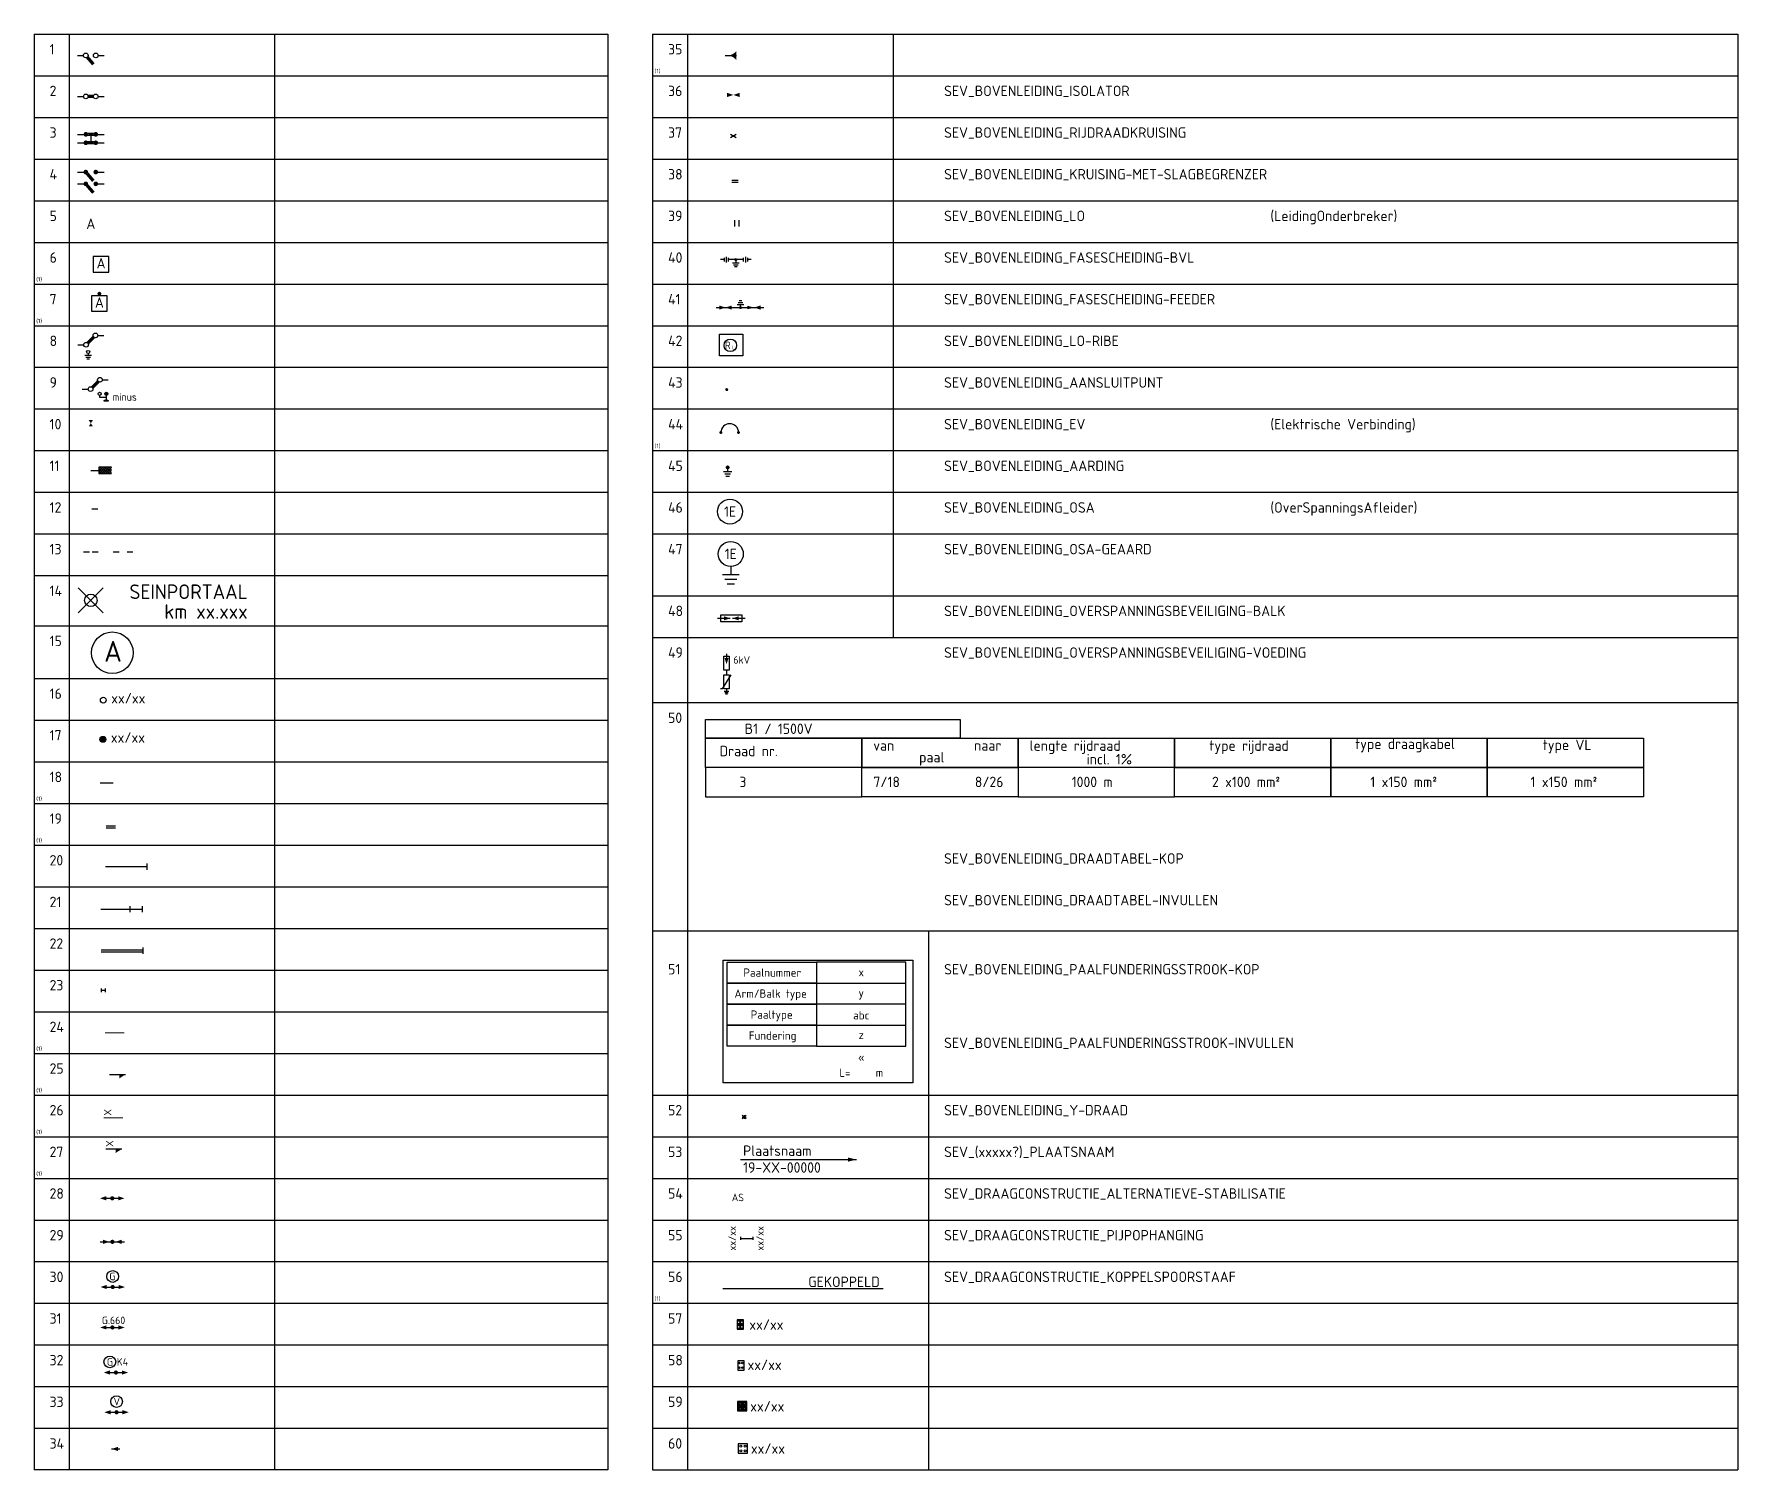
# Model space of a CAD drawing. Header units: metres. Extents: x 1649 to 3446, y 2001 to 3560.
# Drawn here: x 1648.7 to 2057.9, y 2001 to 2345.7 of the extents above; entities outside this region: 1.
import ezdxf
from ezdxf.enums import TextEntityAlignment as Align

# ---------------------------------------------------------------- set-up
doc = ezdxf.new("R2010")
doc.units = ezdxf.units.M
doc.header["$PDMODE"] = 35
doc.header["$PDSIZE"] = 3
doc.styles.add('NLCS-ISO', font='NLCS-ISO.ttf')

msp = doc.modelspace()

# ---------------------------------------------------------------- texts
at = {"attachment_point": 1, "style": 'NLCS-ISO'}
for s, width, heights, insert, char_height in [('SEV_BOVENLEIDING_PAALFUNDERINGSSTROOK-NAAM', 94.4718, [0], (3367.44, 3559.71), 2.5), ('1', 4.1982, [0], (1652.45, 2343.3), 2.5), ('35', 4.1982, [0], (1800.97, 2343.3), 2.5), ('(1)', 7.9205, [0], (1797.76, 2337.34), 1), ('2', 4.1982, [0], (1652.45, 2333.3), 2.5), ('36', 4.1982, [0], (1800.97, 2333.3), 2.5), ('SEV_BOVENLEIDING_ISOLATOR', 94.4718, [0], (1867.24, 2333.3), 2.5), ('3', 4.1982, [2.5], (1652.45, 2323.3), 2.5), ('37', 4.1982, [0], (1800.97, 2323.3), 2.5), ('SEV_BOVENLEIDING_RIJDRAADKRUISING', 94.4718, [0], (1867.24, 2323.3), 2.5), ('4', 4.1982, [0], (1652.45, 2313.3), 2.5), ('38', 4.1982, [0], (1800.97, 2313.3), 2.5), ('SEV_BOVENLEIDING_KRUISING-MET-SLAGBEGRENZER', 94.4718, [0], (1867.24, 2313.3), 2.5), ('(LeidingOnderbreker)', 94.4718, [0], (1945.6, 2303.3), 2.5), ('5', 4.1982, [0], (1652.45, 2303.3), 2.5), ('39', 4.1982, [0], (1800.97, 2303.3), 2.5), ('SEV_BOVENLEIDING_LO', 94.4718, [0], (1867.24, 2303.3), 2.5), ('6', 4.1982, [0], (1652.45, 2293.3), 2.5), ('40', 4.1982, [0], (1800.97, 2293.3), 2.5), ('SEV_BOVENLEIDING_FASESCHEIDING-BVL', 94.4718, [0], (1867.24, 2293.3), 2.5), ('(1)', 7.9205, [0], (1649.24, 2287.34), 1), ('7', 4.1982, [0], (1652.45, 2283.3), 2.5), ('41', 4.1982, [0], (1800.97, 2283.3), 2.5), ('SEV_BOVENLEIDING_FASESCHEIDING-FEEDER', 94.4718, [0], (1867.24, 2283.3), 2.5), ('(1)', 7.9205, [0], (1649.24, 2277.34), 1), ('8', 4.1982, [0], (1652.45, 2273.3), 2.5), ('42', 4.1982, [0], (1800.97, 2273.3), 2.5), ('SEV_BOVENLEIDING_LO-RIBE', 94.4718, [0], (1867.24, 2273.3), 2.5), ('9', 4.1982, [0], (1652.45, 2263.3), 2.5), ('43', 4.1982, [0], (1800.97, 2263.3), 2.5), ('SEV_BOVENLEIDING_AANSLUITPUNT', 94.4718, [0], (1867.24, 2263.3), 2.5), ('10', 4.1982, [0], (1652.45, 2253.3), 2.5), ('44', 4.1982, [0], (1800.97, 2253.3), 2.5), ('SEV_BOVENLEIDING_EV', 94.4718, [0], (1867.24, 2253.3), 2.5), ('(Elektrische Verbinding)', 94.4718, [0], (1945.6, 2253.3), 2.5), ('(1)', 7.9205, [0], (1797.76, 2247.34), 1), ('11', 4.1982, [0], (1652.45, 2243.3), 2.5), ('45', 4.1982, [0], (1800.97, 2243.3), 2.5), ('SEV_BOVENLEIDING_AARDING', 94.4718, [0], (1867.24, 2243.3), 2.5), ('12', 4.1982, [2.5], (1652.45, 2233.3), 2.5), ('46', 4.1982, [0], (1800.97, 2233.3), 2.5), ('SEV_BOVENLEIDING_OSA', 94.4718, [0], (1867.24, 2233.3), 2.5), ('(OverSpanningsAfleider)', 94.4718, [0], (1945.6, 2233.3), 2.5), ('13', 4.1982, [0], (1652.45, 2223.3), 2.5), ('47', 4.1982, [0], (1800.97, 2223.3), 2.5), ('SEV_BOVENLEIDING_OSA-GEAARD', 94.4718, [0], (1867.24, 2223.3), 2.5), ('14', 4.1982, [0], (1652.45, 2213.3), 2.5), ('48', 4.1982, [0], (1800.97, 2208.46), 2.5), ('SEV_BOVENLEIDING_OVERSPANNINGSBEVEILIGING-BALK', 94.4718, [0], (1867.24, 2208.46), 2.5), ('15', 4.1982, [0], (1652.45, 2201.25), 2.5), ('49', 4.1982, [0], (1800.97, 2198.46), 2.5), ('SEV_BOVENLEIDING_OVERSPANNINGSBEVEILIGING-VOEDING', 94.4718, [0], (1867.24, 2198.46), 2.5), ('16', 4.1982, [0], (1652.45, 2188.6), 2.5), ('50', 4.1982, [0], (1800.97, 2182.81), 2.5), ('17', 4.1982, [0], (1652.45, 2178.6), 2.5), ('18', 4.1982, [0], (1652.45, 2168.6), 2.5), ('(1)', 7.9205, [0], (1649.24, 2162.64), 1), ('19', 4.1982, [0], (1652.45, 2158.6), 2.5), ('(1)', 7.9205, [0], (1649.24, 2152.64), 1), ('20', 4.1982, [0], (1652.45, 2148.6), 2.5), ('SEV_BOVENLEIDING_DRAADTABEL-KOP', 94.4718, [0], (1867.24, 2149.03), 2.5), ('21', 4.1982, [0], (1652.45, 2138.6), 2.5), ('SEV_BOVENLEIDING_DRAADTABEL-INVULLEN', 94.4718, [0], (1867.24, 2139.03), 2.5), ('22', 4.1982, [0], (1652.45, 2128.6), 2.5), ('51', 4.1982, [0], (1800.97, 2122.43), 2.5), ('SEV_BOVENLEIDING_PAALFUNDERINGSSTROOK-KOP', 94.4718, [0], (1867.24, 2122.43), 2.5), ('23', 4.1982, [0], (1652.45, 2118.6), 2.5), ('24', 4.1982, [0], (1652.45, 2108.6), 2.5), ('SEV_BOVENLEIDING_PAALFUNDERINGSSTROOK-INVULLEN', 94.4718, [0], (1867.24, 2104.77), 2.5), ('(1)', 7.9205, [0], (1649.24, 2102.64), 1), ('25', 4.1982, [0], (1652.45, 2098.6), 2.5), ('(1)', 7.9205, [0], (1649.24, 2092.64), 1), ('26', 4.1982, [0], (1652.45, 2088.6), 2.5), ('52', 4.1982, [0], (1800.97, 2088.6), 2.5), ('SEV_BOVENLEIDING_Y-DRAAD', 94.4718, [0], (1867.24, 2088.6), 2.5), ('(1)', 7.9205, [0], (1649.24, 2082.64), 1), ('27', 4.1982, [0], (1652.45, 2078.6), 2.5), ('53', 4.1982, [0], (1800.97, 2078.6), 2.5), ('SEV_(xxxxx?)_PLAATSNAAM', 94.4718, [0], (1867.24, 2078.6), 2.5), ('(1)', 7.9205, [0], (1649.24, 2072.64), 1), ('28', 4.1982, [0], (1652.45, 2068.6), 2.5), ('54', 4.1982, [0], (1800.97, 2068.6), 2.5), ('SEV_DRAAGCONSTRUCTIE_ALTERNATIEVE-STABILISATIE', 94.4718, [0], (1867.24, 2068.6), 2.5), ('29', 4.1982, [0], (1652.45, 2058.6), 2.5), ('55', 4.1982, [0], (1800.97, 2058.6), 2.5), ('SEV_DRAAGCONSTRUCTIE_PIJPOPHANGING', 94.4718, [0], (1867.24, 2058.6), 2.5), ('30', 4.1982, [0], (1652.45, 2048.6), 2.5), ('56', 4.1982, [0], (1800.97, 2048.6), 2.5), ('SEV_DRAAGCONSTRUCTIE_KOPPELSPOORSTAAF', 96.5928, [0], (1867.24, 2048.6), 2.5), ('(1)', 7.9205, [0], (1797.76, 2042.64), 1), ('31', 4.1982, [0], (1652.45, 2038.6), 2.5), ('57', 4.1982, [0], (1800.97, 2038.6), 2.5), ('32', 4.1982, [0], (1652.45, 2028.6), 2.5), ('58', 4.1982, [0], (1800.97, 2028.6), 2.5), ('33', 4.1982, [0], (1652.45, 2018.6), 2.5), ('59', 4.1982, [0], (1800.97, 2018.6), 2.5), ('34', 4.1982, [0], (1652.45, 2008.6), 2.5), ('60', 4.1982, [0], (1800.97, 2008.6), 2.5)]:
    msp.add_mtext_dynamic_manual_height_columns(s, width=width, gutter_width=12.5, heights=heights, dxfattribs=dict(at, insert=insert, char_height=char_height))

# ---------------------------------------------------------------- blocks, each defined once
blk = doc.blocks.new('SEV-BOVENLEIDING_SCHAKELAAR_OPEN')
blk.add_hatch(color=256).paths.add_polyline_path([(0.32, -2.38), (-1.24, -0.56), (-1.15, -0.56), (-1.02, -0.53), (-0.93, -0.49), (-0.81, -0.41), (-0.76, -0.36), (-0.68, -0.23), (-0.65, -0.14), (-0.63, -0.05), (0.92, -1.86)])
for p, q in [((-3.22, 0), (-1.76, 0)), ((1.76, 0), (3.22, 0))]:
    blk.add_line(p, q)
for centre in [(-1.2, 0), (1.2, 0)]:
    blk.add_circle(centre, 0.562)
at = {"style": 'NLCS-ISO', "flags": 1}
blk.add_attdef('PR_ONR', text='', height=1.8, dxfattribs=at).set_placement((-5.46, -2.05), align=Align.MIDDLE_LEFT)
blk = doc.blocks.new('SEV-BOVENLEIDING_SCHAKELAAR_GESLOTEN')
blk.add_hatch(color=256).paths.add_polyline_path([(-0.78, -0.44), (-0.75, -0.4), (-0.7, -0.31), (-0.65, -0.19), (-0.63, -0.1), (-0.63, 0), (-0.65, 0.11), (-0.69, 0.2), (-0.73, 0.28), (-0.8, 0.35), (0.8, 0.36), (0.77, 0.33), (0.72, 0.26), (0.67, 0.17), (0.64, 0.08), (0.63, -0.06), (0.64, -0.14), (0.68, -0.29), (0.73, -0.37), (0.78, -0.44)])
for p, q in [((-3.21, -0.05), (-1.75, -0.05)), ((1.75, -0.05), (3.21, -0.05))]:
    blk.add_line(p, q)
for centre in [(-1.19, -0.05), (1.19, -0.05)]:
    blk.add_circle(centre, 0.562)
at = {"style": 'NLCS-ISO', "flags": 1}
blk.add_attdef('PR_ONR', text='', height=1.8, dxfattribs=at).set_placement((-3.3, -1.62), align=Align.MIDDLE_LEFT)
blk = doc.blocks.new('SEV-BOVENLEIDING_SCHAKELAAR_DUBBELPOLIG_GESLOTEN')
h = blk.add_hatch(color=256)
edge = h.paths.add_edge_path()
edge.add_arc((-1.19, 0.96), 0.562, 0, 360)
for points in [[(-0.78, 0.57), (-0.75, 0.62), (-0.7, 0.7), (-0.65, 0.82), (-0.63, 0.92), (-0.63, 1.01), (-0.65, 1.12), (-0.69, 1.21), (-0.73, 1.29), (-0.8, 1.37), (0.8, 1.37), (0.77, 1.34), (0.72, 1.27), (0.67, 1.18), (0.64, 1.09), (0.63, 0.95), (0.64, 0.87), (0.68, 0.73), (0.73, 0.64), (0.78, 0.57)], [(-0.78, -1.45), (-0.75, -1.41), (-0.7, -1.33), (-0.65, -1.2), (-0.63, -1.11), (-0.63, -1.01), (-0.65, -0.91), (-0.69, -0.81), (-0.73, -0.74), (-0.8, -0.66), (0.8, -0.66), (0.77, -0.68), (0.72, -0.75), (0.67, -0.84), (0.64, -0.93), (0.63, -1.07), (0.64, -1.15), (0.68, -1.3), (0.73, -1.38), (0.78, -1.45)]]:
    blk.add_hatch(color=256).paths.add_polyline_path(points)
h = blk.add_hatch(color=256)
edge = h.paths.add_edge_path()
edge.add_arc((1.19, 0.96), 0.562, 0, 360)
h = blk.add_hatch(color=256)
edge = h.paths.add_edge_path()
edge.add_arc((-1.19, -1.06), 0.562, 0, 360)
h = blk.add_hatch(color=256)
edge = h.paths.add_edge_path()
edge.add_arc((1.19, -1.06), 0.562, 0, 360)
for p, q in [((-3.21, 0.96), (-1.75, 0.96)), ((0, 0.66), (0, -0.66)), ((1.75, 0.96), (3.21, 0.96)), ((-3.21, -1.06), (-1.75, -1.06)), ((1.75, -1.06), (3.21, -1.06))]:
    blk.add_line(p, q)
at = {"style": 'NLCS-ISO', "flags": 1}
blk.add_attdef('PR_ONR', text='', height=1.8, dxfattribs=at).set_placement((-3.29, -2.67), align=Align.MIDDLE_LEFT)
blk = doc.blocks.new('SEV-BOVENLEIDING_SCHAKELAAR_DUBBELPOLIG_OPEN')
h = blk.add_hatch(color=256)
edge = h.paths.add_edge_path()
edge.add_arc((-1.2, 1.42), 0.562, 0, 360)
for points in [[(0.32, -0.96), (-1.24, 0.86), (-1.15, 0.86), (-1.02, 0.89), (-0.93, 0.92), (-0.81, 1.01), (-0.76, 1.06), (-0.68, 1.19), (-0.65, 1.28), (-0.63, 1.37), (0.92, -0.44)], [(0.32, -3.8), (-1.24, -1.98), (-1.15, -1.98), (-1.02, -1.95), (-0.93, -1.91), (-0.81, -1.83), (-0.76, -1.77), (-0.68, -1.65), (-0.65, -1.56), (-0.64, -1.47), (0.92, -3.28)]]:
    blk.add_hatch(color=256).paths.add_polyline_path(points)
h = blk.add_hatch(color=256)
edge = h.paths.add_edge_path()
edge.add_arc((1.2, 1.42), 0.562, 0, 360)
h = blk.add_hatch(color=256)
edge = h.paths.add_edge_path()
edge.add_arc((-1.2, -1.42), 0.562, 0, 360)
h = blk.add_hatch(color=256)
edge = h.paths.add_edge_path()
edge.add_arc((1.2, -1.42), 0.562, 0, 360)
for p, q in [((-3.22, 1.42), (-1.76, 1.42)), ((1.76, 1.42), (3.22, 1.42)), ((-3.22, -1.42), (-1.76, -1.42)), ((1.76, -1.42), (3.22, -1.42))]:
    blk.add_line(p, q)
at = {"style": 'NLCS-ISO', "flags": 1}
blk.add_attdef('PR_ONR', text='', height=1.8, dxfattribs=at).set_placement((-2.55, -4.43), align=Align.MIDDLE_LEFT)
blk = doc.blocks.new('SEV-BOVENLEIDING_SCHAKELAAR_MET AARDCONTACT')
blk.add_hatch(color=256).paths.add_polyline_path([(-0.56, -1.13), (-0.57, -1.07), (-0.58, -0.97), (-0.64, -0.85), (-0.69, -0.77), (-0.76, -0.7), (-0.85, -0.64), (-0.94, -0.59), (-1.02, -0.57), (-1.13, -0.56), (0.56, 1.12), (0.56, 1.09), (0.58, 1), (0.61, 0.91), (0.65, 0.82), (0.74, 0.71), (0.81, 0.66), (0.94, 0.59), (1.03, 0.57), (1.12, 0.56)])
for p, q in [((1.69, 1.12), (3.15, 1.12)), ((-3.15, -1.13), (-1.69, -1.13)), ((-1.43, -3.63), (0.16, -3.63)), ((-1.21, -4.08), (-0.07, -4.08)), ((-0.64, -3.24), (-0.64, -3.63)), ((-0.98, -4.53), (-0.29, -4.53))]:
    blk.add_line(p, q)
for centre, radius in [((1.12, 1.12), 0.562), ((-1.13, -1.13), 0.562), ((-0.64, -2.86), 0.375)]:
    blk.add_circle(centre, radius)
at = {"style": 'NLCS-ISO', "flags": 1}
blk.add_attdef('PR_ONR', text='', height=1.8, dxfattribs=at).set_placement((3.21, -0.69), align=Align.MIDDLE_LEFT)
blk = doc.blocks.new('SEV-DRAAGCONSTRUCTIE_RICHTDRAAD_ISOLATOR')
at = {"extrusion": (0, 0, -1)}
for points in [[(-0.5, 0.75), (0.5, 0.75), (0, 0)], [(-0.5, -0.75), (0.5, -0.75), (0, 0)]]:
    blk.add_solid(points, dxfattribs=at)
at = {"style": 'NLCS-ISO', "flags": 1}
blk.add_attdef('PR_ONR', text='', height=1.8, dxfattribs=at).set_placement((1.39, 0), align=Align.MIDDLE_LEFT)
blk = doc.blocks.new('SEV-BOVENLEIDING_VOEDINGSKABEL_RECHTS OPGEVOERD')
for p, q in [((0, 0), (1.95, 0)), ((1.95, 0.34), (2.36, 0.75)), ((1.95, -0.19), (2.89, 0.75)), ((1.95, -0.72), (3.42, 0.75)), ((1.95, 0.39), (3.09, -0.75)), ((2.12, 0.75), (3.62, -0.75)), ((2.45, -0.75), (3.95, 0.75)), ((2.65, 0.75), (4.15, -0.75)), ((2.98, -0.75), (4.48, 0.75)), ((3.18, 0.75), (4.68, -0.75)), ((3.52, -0.75), (4.95, 0.68)), ((3.71, 0.75), (4.95, -0.49)), ((4.05, -0.75), (4.95, 0.15)), ((4.25, 0.75), (4.95, 0.05)), ((4.78, 0.75), (4.95, 0.58)), ((1.95, -0.14), (2.56, -0.75)), ((1.95, -0.67), (2.03, -0.75)), ((4.58, -0.75), (4.95, -0.38))]:
    blk.add_line(p, q)
at = {"flags": 128}
blk.add_lwpolyline([(4.95, 0.75), (1.95, 0.75), (1.95, -0.75), (4.95, -0.75)], dxfattribs=at)
at = {"style": 'NLCS-ISO', "flags": 1}
blk.add_attdef('PR_ONR', text='', height=1.8, dxfattribs=at).set_placement((1.12, -2.57), align=Align.MIDDLE_LEFT)
blk = doc.blocks.new('SEV-BOVENLEIDING_MOTORKAST AAN PAAL')
blk.add_line((-0.7, 1.45), (0.7, 1.45))
at = {"style": 'NLCS-ISO', "flags": 1}
blk.add_attdef('PR_ONR', text='', height=1.8, dxfattribs=at).set_placement((1.35, 1.43), align=Align.MIDDLE_LEFT)
blk = doc.blocks.new('SEV-BOVENLEIDING_MOTORKAST UITGEBOUWD AAN PAAL_DUBBEL')
for p, q in [((-1.75, 1.45), (-0.35, 1.45)), ((0.35, 1.45), (1.75, 1.45))]:
    blk.add_line(p, q)
at = {"style": 'NLCS-ISO', "flags": 1}
blk.add_attdef('PR_ONR', text='', height=1.8, dxfattribs=at).set_placement((2.4, 0.68), align=Align.MIDDLE_LEFT)
blk = doc.blocks.new('SEV-BOVENLEIDING_MOTORKAST UITGEBOUWD AAN PAAL_RECHTS')
blk.add_line((0.35, 1.45), (1.75, 1.45))
at = {"style": 'NLCS-ISO', "flags": 1}
blk.add_attdef('PR_ONR', text='', height=1.8, dxfattribs=at).set_placement((0.62, 0.14), align=Align.MIDDLE_LEFT)
blk = doc.blocks.new('SEV-BOVENLEIDING_MOTORKAST UITGEBOUWD AAN PAAL_LINKS')
blk.add_line((-1.75, 1.45), (-0.35, 1.45))
at = {"style": 'NLCS-ISO', "flags": 1}
blk.add_attdef('PR_ONR', text='', height=1.8, dxfattribs=at).set_placement((1.26, 0.32), align=Align.MIDDLE_LEFT)
blk = doc.blocks.new('SEV-DRAAGCONSTRUCTIE_SEINPORTAAL')
blk.add_point((0, 0))
at = {"style": 'NLCS-ISO'}
blk.add_text('SEINPORTAAL', height=3.5, rotation=90, dxfattribs=at).set_placement((-0.33, 37.68), align=Align.RIGHT)
blk.add_attdef('PR_KLM', text='', height=3.5, rotation=90, dxfattribs=at).set_placement((4.41, 37.66), align=Align.RIGHT)
at = {"style": 'NLCS-ISO', "flags": 1}
blk.add_attdef('PR_ONR', text='', height=1.8, dxfattribs=at).set_placement((10.24, 17.79), align=Align.MIDDLE_LEFT)
blk = doc.blocks.new('SEV-BOVENLEIDING_SCHAKELAAR_AANDUIDING_HANDBEDIENING')
at = {"style": 'NLCS-ISO'}
blk.add_attdef('PR_SAD', text='', height=2.5, dxfattribs=at).set_placement((0.01, -1.26), align=Align.CENTER)
at = {"style": 'NLCS-ISO', "flags": 1}
blk.add_attdef('PR_ONR', text='', height=1.8, dxfattribs=at).set_placement((-2.98, -4.69), align=Align.MIDDLE_LEFT)
blk = doc.blocks.new('SEV-DRAAGCONSTRUCTIE_BALK')
blk.add_line((3.11, 0), (0, 0))
at = {"style": 'NLCS-ISO', "flags": 1}
blk.add_attdef('PR_ONR', text='', height=1.8, dxfattribs=at).set_placement((1.66, 1.89), align=Align.MIDDLE_LEFT)
blk = doc.blocks.new('SEV-DRAAGCONSTRUCTIE_AFSPANBALK')
for p, q in [((2.22, 0.25), (-0.05, 0.25)), ((2.22, -0.25), (-0.05, -0.25))]:
    blk.add_line(p, q)
at = {"style": 'NLCS-ISO', "flags": 1}
blk.add_attdef('PR_ONR', text='', height=1.8, dxfattribs=at).set_placement((1.17, 1.43), align=Align.MIDDLE_LEFT)
blk = doc.blocks.new('SEV-DRAAGCONSTRUCTIE_TREKSCHOOR')
for p, q in [((0.7, 0), (10.7, 0)), ((10.7, -0.75), (10.7, 0.75))]:
    blk.add_line(p, q)
at = {"style": 'NLCS-ISO', "flags": 1}
for tag, height, p in [('PR_ANK', 2.5, (2.02, 2.33)), ('PR_TRS', 2.5, (1.98, -1.8)), ('PR_ONR', 1.8, (2.14, -4.87))]:
    blk.add_attdef(tag, text='', height=height, dxfattribs=at).set_placement(p, align=Align.MIDDLE_LEFT)
blk = doc.blocks.new('SEV-DRAAGCONSTRUCTIE_TREKSCHOOR_DUBBELE VERANKERING')
for p, q in [((0.7, 0), (10.7, 0)), ((7.7, -0.75), (7.7, 0.75)), ((10.7, -0.75), (10.7, 0.75))]:
    blk.add_line(p, q)
at = {"style": 'NLCS-ISO', "flags": 1}
for tag, height, p in [('PR_ANK', 2.5, (0.6, 2.08)), ('PR_TRS', 2.5, (0.56, -2.05)), ('PR_ONR', 1.8, (0.72, -5.12))]:
    blk.add_attdef(tag, text='', height=height, dxfattribs=at).set_placement(p, align=Align.MIDDLE_LEFT)
blk = doc.blocks.new('SEV-DRAAGCONSTRUCTIE_DRUKSCHOOR')
for p, q in [((0.65, 0.25), (10.7, 0.25)), ((10.7, -0.75), (10.7, 0.75)), ((0.65, -0.25), (10.7, -0.25))]:
    blk.add_line(p, q)
at = {"style": 'NLCS-ISO', "flags": 1}
for tag, height, p in [('PR_ANK', 2.5, (2.98, 2.58)), ('PR_TRS', 2.5, (2.94, -1.55)), ('PR_ONR', 1.8, (3.09, -4.62))]:
    blk.add_attdef(tag, text='', height=height, dxfattribs=at).set_placement(p, align=Align.MIDDLE_LEFT)
blk = doc.blocks.new('SEV-PAAL_GEDRAAID')
for p, q in [((-0.5, 0.45), (-0.5, -0.45)), ((0.5, 0.45), (0.5, -0.45))]:
    blk.add_line(p, q)
at = {"flags": 128}
blk.add_lwpolyline([(0.5, 0), (-0.5, 0)], dxfattribs=at)
at = {"style": 'NLCS-ISO', "flags": 1}
blk.add_attdef('PR_ONR', text='', height=1.8, dxfattribs=at).set_placement((1.85, 1.1), align=Align.MIDDLE_LEFT)
blk = doc.blocks.new('SEV-DRAAGARM_BEWEEGBAAR')
at = {"lineweight": 0}
blk.add_line((5.2, 0), (0.7, 0), dxfattribs=at)
at = {"lineweight": 0, "style": 'NLCS-ISO'}
blk.add_text('X', height=1.8, rotation=90, dxfattribs=at).set_placement((0.7, 0.5), align=Align.TOP_LEFT)
at = {"style": 'NLCS-ISO', "flags": 1}
blk.add_attdef('PR_ONR', text='', height=1.8, dxfattribs=at).set_placement((0.17, -3.03), align=Align.MIDDLE_LEFT)
blk = doc.blocks.new('SEV-DRUKPIJP_BEWEEGBAAR')
blk.add_line((0.7, 0), (4.56, 0))
at = {"extrusion": (0, 0, -1)}
blk.add_solid([(-3.06, 0), (-3.06, -0.97), (-4.56, 0)], dxfattribs=at)
at = {"style": 'NLCS-ISO'}
blk.add_text('X', height=1.8, rotation=90, dxfattribs=at).set_placement((0.7, 0.5), align=Align.TOP_LEFT)
at = {"style": 'NLCS-ISO', "flags": 1}
blk.add_attdef('PR_ONR', text='', height=1.8, dxfattribs=at).set_placement((0.42, -3.01), align=Align.MIDDLE_LEFT)
blk = doc.blocks.new('SEV-BOVENLEIDING_AFSPANNING_WIELAFSPANNING BEWEEGBAAR')
h = blk.add_hatch(color=256)
edge = h.paths.add_edge_path()
edge.add_arc((2.93, 0), 0.505, 0, 360)
blk.add_line((1.5, 0), (4.36, 0))
at = {"extrusion": (0, 0, -1)}
blk.add_solid([(-1.5, -0.5), (-1.5, 0.5), (0, 0)], dxfattribs=at)
blk.add_solid([(4.36, -0.5), (4.36, 0.5), (5.87, 0)])
at = {"style": 'NLCS-ISO', "flags": 1}
blk.add_attdef('PR_ONR', text='', height=1.8, dxfattribs=at).set_placement((4.49, -1.41), align=Align.MIDDLE_LEFT)
blk = doc.blocks.new('SEV-BOVENLEIDING_AFSPANNING_VAST PUNT')
h = blk.add_hatch(color=256)
edge = h.paths.add_edge_path()
edge.add_arc((0, 0), 0.505, 0, 360)
blk.add_line((-2.93, 0), (2.93, 0))
at = {"extrusion": (0, 0, -1)}
for points in [[(2.22, -0.5), (2.22, 0.5), (0.72, 0)], [(-2.22, -0.5), (-2.22, 0.5), (-0.72, 0)]]:
    blk.add_solid(points, dxfattribs=at)
at = {"style": 'NLCS-ISO', "flags": 1}
blk.add_attdef('PR_ONR', text='', height=1.8, dxfattribs=at).set_placement((4.3, 0.03), align=Align.MIDDLE_LEFT)
blk = doc.blocks.new('SEV-BOVENLEIDING_AFSPANNING_GASAFSPANNING BEWEEGBAAR_VARIABEL')
h = blk.add_hatch(color=256)
edge = h.paths.add_edge_path()
edge.add_arc((2.93, 0), 0.505, 0, 360)
blk.add_line((1.5, 0), (4.36, 0))
at = {"extrusion": (0, 0, -1)}
blk.add_solid([(-1.5, -0.5), (-1.5, 0.5), (0, 0)], dxfattribs=at)
blk.add_solid([(4.36, -0.5), (4.36, 0.5), (5.87, 0)])
at = {"style": 'NLCS-ISO'}
blk.add_attdef('PR_AFL', (0.38, 0.81), '', height=1.8, dxfattribs=at)
at = {"style": 'NLCS-ISO', "flags": 1}
blk.add_attdef('PR_ONR', text='', height=1.8, dxfattribs=at).set_placement((10.26, -2.42), align=Align.MIDDLE_LEFT)
blk = doc.blocks.new('SEV-BOVENLEIDING_AFSPANNING_VASTE AFSPANNING')
blk.add_line((0, 0), (2, 0))
at = {"extrusion": (0, 0, -1)}
blk.add_solid([(-1.5, -0.5), (-1.5, 0.5), (0, 0)], dxfattribs=at)
at = {"style": 'NLCS-ISO', "flags": 1}
blk.add_attdef('PR_ONR', text='', height=1.8, dxfattribs=at).set_placement((2.94, 1), align=Align.MIDDLE_LEFT)
blk = doc.blocks.new('SEV-DRAAGCONSTRUCTIE_RICHTDRAAD')
blk.add_hatch(color=256).paths.add_polyline_path([(0, -1.13), (-0.25, -0.85), (-0.51, -0.61), (-0.8, -0.41), (-1.02, -0.29), (-1.22, -0.2), (-1.55, -0.09), (-1.78, -0.05), (-1.99, -0.02), (-2.25, 0), (-2.07, 0.01), (-1.82, 0.04), (-1.59, 0.09), (-1.37, 0.15), (-1.1, 0.26), (-0.87, 0.37), (-0.6, 0.54), (-0.37, 0.73), (-0.14, 0.96), (0, 1.13)])
blk.add_line((-2.75, 0), (0, 0))
at = {"style": 'NLCS-ISO', "flags": 1}
blk.add_attdef('PR_ONR', text='', height=1.8, dxfattribs=at).set_placement((3.17, 0.46), align=Align.MIDDLE_LEFT)
blk = doc.blocks.new('SEV-36')
at = {"extrusion": (0, 0, -1)}
for points in [[(1.5, -0.5), (1.5, 0.5), (0, 0)], [(-1.5, -0.5), (-1.5, 0.5), (0, 0)]]:
    blk.add_solid(points, dxfattribs=at)
at = {"style": 'NLCS-ISO', "flags": 1}
blk.add_attdef('PR_ONR', text='', height=1.8, dxfattribs=at).set_placement((3.07, 0.85), align=Align.MIDDLE_LEFT)
blk = doc.blocks.new('SEV-37')
for p, q in [((-0.65, -0.37), (0.65, 0.37)), ((-0.65, 0.37), (0.65, -0.37))]:
    blk.add_line(p, q)
at = {"style": 'NLCS-ISO', "flags": 1}
blk.add_attdef('PR_ONR', text='', height=1.8, dxfattribs=at).set_placement((2.01, 0.92), align=Align.MIDDLE_LEFT)
blk = doc.blocks.new('SEV-38')
for p, q in [((-0.77, 0.24), (0.73, 0.24)), ((-0.77, -0.26), (0.73, -0.26))]:
    blk.add_line(p, q)
at = {"style": 'NLCS-ISO', "flags": 1}
blk.add_attdef('PR_ONR', text='', height=1.8, dxfattribs=at).set_placement((2.06, 1.06), align=Align.MIDDLE_LEFT)
blk = doc.blocks.new('SEV-39')
for p, q in [((-0.5, -0.75), (-0.5, 0.75)), ((0.5, -0.75), (0.5, 0.75))]:
    blk.add_line(p, q)
at = {"style": 'NLCS-ISO', "flags": 1}
blk.add_attdef('PR_ONR', text='', height=1.8, dxfattribs=at).set_placement((1.55, 0.49), align=Align.MIDDLE_LEFT)
blk = doc.blocks.new('SEV-40')
h = blk.add_hatch(color=256)
edge = h.paths.add_edge_path()
edge.add_arc((0, 0), 0.375, 0, 360)
for p, q in [((-2.8, 0.45), (-2.8, -0.45)), ((-2.3, 0.7), (-2.3, -0.7)), ((2.3, 0.7), (2.3, -0.7)), ((2.8, 0.45), (2.8, -0.45)), ((-0.8, -0.77), (0.79, -0.77)), ((-0.57, -1.22), (0.57, -1.22)), ((-0.35, -1.67), (0.34, -1.67)), ((0, -0.38), (0, -0.77))]:
    blk.add_line(p, q)
at = {"flags": 128}
for points in [[(-1.8, 0.45), (-1.8, -0.45)], [(1.8, 0), (-1.8, 0)], [(1.8, 0.45), (1.8, -0.45)], [(3.7, 0), (2.8, 0)], [(-2.8, 0), (-3.7, 0)]]:
    blk.add_lwpolyline(points, dxfattribs=at)
at = {"style": 'NLCS-ISO', "flags": 1}
blk.add_attdef('PR_ONR', text='', height=1.8, dxfattribs=at).set_placement((5.64, -0.87), align=Align.MIDDLE_LEFT)
blk = doc.blocks.new('SEV-42')
blk.add_circle((0, 0), 1.5)
at = {"style": 'NLCS-ISO'}
blk.add_text('R', height=1.8, dxfattribs=at).set_placement((0.09, 0), align=Align.MIDDLE_RIGHT)
blk.add_text('L', height=0.9, dxfattribs=at).set_placement((0.43, -0.09), align=Align.TOP_LEFT)
at = {"style": 'NLCS-ISO', "flags": 1}
blk.add_attdef('PR_ONR', text='', height=1.8, dxfattribs=at).set_placement((2.79, 0.7), align=Align.MIDDLE_LEFT)
blk = doc.blocks.new('SEV-43')
h = blk.add_hatch(color=256)
edge = h.paths.add_edge_path()
edge.add_arc((0, 0), 0.375, 0, 360)
at = {"style": 'NLCS-ISO', "flags": 1}
blk.add_attdef('PR_ONR', text='', height=1.8, dxfattribs=at).set_placement((1.31, 0.67), align=Align.MIDDLE_LEFT)
blk = doc.blocks.new('SEV-44')
h = blk.add_hatch(color=256)
edge = h.paths.add_edge_path()
edge.add_arc((0, 0), 0.375, 180, 540, ccw=False)
h = blk.add_hatch(color=256)
edge = h.paths.add_edge_path()
edge.add_arc((4.24, 0), 0.375, 180, 540, ccw=False)
blk.add_arc((2.12, 0), 2.12, 360, 180)
at = {"style": 'NLCS-ISO', "flags": 1}
blk.add_attdef('PR_ONR', text='', height=1.8, dxfattribs=at).set_placement((-3.9, -2.49), align=Align.MIDDLE_LEFT)
blk = doc.blocks.new('SEV-45')
h = blk.add_hatch(color=256)
edge = h.paths.add_edge_path()
edge.add_arc((0, 0), 0.469, 0, 360)
for p, q in [((-0.99, -0.96), (0.99, -0.96)), ((-0.71, -1.52), (0.71, -1.52)), ((-0.43, -2.09), (0.43, -2.09)), ((0, -0.47), (0, -0.96))]:
    blk.add_line(p, q)
at = {"style": 'NLCS-ISO', "flags": 1}
blk.add_attdef('PR_ONR', text='', height=1.8, dxfattribs=at).set_placement((2.55, -0.02), align=Align.MIDDLE_LEFT)
blk = doc.blocks.new('SEV-46')
blk.add_circle((0, 0), 3)
at = {"style": 'NLCS-ISO'}
blk.add_attdef('PR_SLTYPE', text='', height=2.5, dxfattribs=at).set_placement((0.01, -1.26), align=Align.CENTER)
at = {"style": 'NLCS-ISO', "flags": 1}
blk.add_attdef('PR_ONR', text='', height=1.8, dxfattribs=at).set_placement((4.02, -2.37), align=Align.MIDDLE_LEFT)
blk = doc.blocks.new('SEV-47')
for p, q in [((0, -3), (0, -4.92)), ((-1.99, -4.92), (1.99, -4.92)), ((-1.42, -6.05), (1.43, -6.05)), ((-0.86, -7.17), (0.86, -7.17))]:
    blk.add_line(p, q)
blk.add_circle((0, 0), 3)
at = {"style": 'NLCS-ISO'}
blk.add_attdef('PR_SLTYPE', text='', height=2.5, dxfattribs=at).set_placement((0, -1.25), align=Align.CENTER)
at = {"style": 'NLCS-ISO', "flags": 1}
blk.add_attdef('PR_ONR', text='', height=1.8, dxfattribs=at).set_placement((3.7, -1.89), align=Align.MIDDLE_LEFT)
blk = doc.blocks.new('SEV-48')
for p, q in [((-3.3, 0), (-0.28, 0)), ((0.28, 0), (3.3, 0))]:
    blk.add_line(p, q)
at = {"flags": 128}
blk.add_lwpolyline([(-2.53, 0.84), (2.53, 0.84), (2.53, -0.84), (-2.53, -0.84), (-2.53, 0.84)], close=True, dxfattribs=at)
at = {"extrusion": (0, 0, -1)}
for points in [[(1.78, -0.5), (1.78, 0.5), (0.28, 0)], [(-1.78, -0.5), (-1.78, 0.5), (-0.28, 0)]]:
    blk.add_solid(points, dxfattribs=at)
at = {"style": 'NLCS-ISO', "flags": 1}
blk.add_attdef('PR_ONR', text='', height=1.8, dxfattribs=at).set_placement((4.06, 0.13), align=Align.MIDDLE_LEFT)
blk = doc.blocks.new('SEV-49')
for p, q in [((0, 0), (0, -1)), ((0, -3.95), (0, -5.08)), ((1.06, -5.08), (-1.05, -8.46)), ((-1.05, -8.46), (-1.48, -8.46)), ((-0.56, -9), (0.56, -9)), ((-0.4, -9.32), (0.4, -9.32)), ((-0.24, -9.63), (0.24, -9.63)), ((0, -8.46), (0, -9))]:
    blk.add_line(p, q)
at = {"flags": 128}
for points in [[(0.63, -0.57), (0.63, -3.95), (-0.63, -3.95), (-0.63, -0.57), (0.63, -0.57)], [(0.63, -5.08), (0.63, -8.46), (-0.63, -8.46), (-0.63, -5.08), (0.63, -5.08)]]:
    blk.add_lwpolyline(points, close=True, dxfattribs=at)
at = {"extrusion": (0, 0, -1)}
blk.add_solid([(-0.5, -1), (0.5, -1), (0, -2.5)], dxfattribs=at)
at = {"style": 'NLCS-ISO'}
blk.add_text('6kV', height=1.8, dxfattribs=at).set_placement((1.63, -0.59), align=Align.TOP_LEFT)
at = {"style": 'NLCS-ISO', "flags": 1}
blk.add_attdef('PR_ONR', text='', height=1.8, dxfattribs=at).set_placement((2.37, -4.82), align=Align.MIDDLE_LEFT)
blk = doc.blocks.new('SEV-50A')
at = {"flags": 128}
for points in [[(0, 0), (61.15, 0), (61.15, -4.47), (0, -4.47), (0, 0)], [(0, -4.47), (37.54, -4.47), (37.54, -11.53), (0, -11.53), (0, -4.47)], [(37.54, -4.47), (75.08, -4.47), (75.08, -11.53), (37.54, -11.53), (37.54, -4.47)], [(75.08, -4.47), (112.63, -4.47), (112.63, -11.53), (75.08, -11.53), (75.08, -4.47)], [(112.63, -4.47), (150.17, -4.47), (150.17, -11.53), (112.63, -11.53), (112.63, -4.47)], [(150.17, -4.47), (187.71, -4.47), (187.71, -11.53), (150.17, -11.53), (150.17, -4.47)], [(187.71, -4.47), (225.25, -4.47), (225.25, -11.53), (187.71, -11.53), (187.71, -4.47)]]:
    blk.add_lwpolyline(points, close=True, dxfattribs=at)
at = {"char_height": 2.5, "width": 297.4401, "attachment_point": 1, "style": 'NLCS-ISO'}
for s, insert, line_spacing_factor in [('Draad nr.', (3.39, -6.31), 0.600027), ('van', (40.29, -5), 0.600027), ('paal', (51.29, -7.8), 0.600027), ('naar', (64.53, -5), 0.600027), ('lengte rijdraad\\P         incl. 1%', (77.84, -5.02), 0.78), ('type rijdraad', (120.98, -5.02), 0.600027), ('type draagkabel', (155.99, -4.61), 0.600027), ('type VL', (201.05, -4.84), 0.600027)]:
    blk.add_mtext(s, dxfattribs=dict(at, insert=insert, line_spacing_factor=line_spacing_factor))
at = {"style": 'NLCS-ISO'}
blk.add_attdef('PR_SYS', (9.4, -3.47), '', height=2.5, dxfattribs=at)
at = {"style": 'NLCS-ISO', "flags": 1}
blk.add_attdef('PR_ONR', text='', height=1.8, dxfattribs=at).set_placement((3.62, -16.2), align=Align.MIDDLE_LEFT)
blk = doc.blocks.new('SEV-50B')
for p, q in [((75.08, 0), (75.08, -4.24)), ((150.17, 0), (150.17, -4.24))]:
    blk.add_line(p, q)
at = {"flags": 128}
for points in [[(37.54, 0), (0, 0), (0, -7.06), (37.54, -7.06), (37.54, 0)], [(37.54, 0), (75.08, 0), (75.08, -7.06), (37.54, -7.06), (37.54, 0)], [(112.63, 0), (75.08, 0), (75.08, -7.06), (112.63, -7.06), (112.63, 0)], [(112.63, 0), (150.17, 0), (150.17, -7.06), (112.63, -7.06), (112.63, 0)], [(150.17, 0), (187.71, 0), (187.71, -7.06), (150.17, -7.06), (150.17, 0)], [(187.71, 0), (225.25, 0), (225.25, -7.06), (187.71, -7.06), (187.71, -4.24), (187.71, 0)]]:
    blk.add_lwpolyline(points, close=True, dxfattribs=at)
at = {"style": 'NLCS-ISO'}
for tag, p in [('PR_DRN', (8.15, -4.7)), ('PR_V_PLN', (40.31, -4.7)), ('PR_N_PLN', (64.67, -4.7))]:
    blk.add_attdef(tag, p, '', height=2.5, dxfattribs=at)
for tag, p in [('PR_LNG', (92.86, -4.7)), ('PR_RDT', (129.8, -4.7)), ('PR_DKT', (167.65, -4.7)), ('PR_VLT', (206.13, -4.7))]:
    blk.add_attdef(tag, text='', height=2.5, dxfattribs=at).set_placement(p, align=Align.CENTER)
at = {"style": 'NLCS-ISO', "flags": 1}
blk.add_attdef('PR_ONR', text='', height=1.8, dxfattribs=at).set_placement((5.74, -11.11), align=Align.MIDDLE_LEFT)
blk = doc.blocks.new('SEV-53')
blk.add_line((0, 0), (27.78, 0))
at = {"extrusion": (0, 0, -1)}
blk.add_solid([(-25.78, 0.5), (-25.78, -0.5), (-27.78, 0)], dxfattribs=at)
at = {"style": 'NLCS-ISO'}
for tag, p in [('PR_PLA', (0.58, 0.88)), ('PR_TEK', (0.58, -3.15))]:
    blk.add_attdef(tag, p, '', height=2.5, dxfattribs=at)
at = {"style": 'NLCS-ISO', "flags": 1}
blk.add_attdef('PR_ONR', text='', height=1.8, dxfattribs=at).set_placement((1.9, -8.55), align=Align.MIDDLE_LEFT)
blk = doc.blocks.new('SEV-54')
at = {"style": 'NLCS-ISO'}
blk.add_text('AS', height=1.8, dxfattribs=at).set_placement((0.28, 0), align=Align.MIDDLE_CENTER)
at = {"style": 'NLCS-ISO', "flags": 1}
blk.add_attdef('PR_ONR', text='', height=1.8, dxfattribs=at).set_placement((4.6, -0.37), align=Align.MIDDLE_LEFT)
blk = doc.blocks.new('SEV-51A')
at = {"flags": 128}
for points in [[(0, 0), (21.45, 0), (21.45, -5.04), (0, -5.04)], [(0, -5.04), (21.45, -5.04), (21.45, -10.09), (0, -10.09)], [(0, -10.09), (21.45, -10.09), (21.45, -15.13), (0, -15.13)], [(0, -15.13), (21.45, -15.13), (21.45, -20.17), (0, -20.17)]]:
    blk.add_lwpolyline(points, close=True, dxfattribs=at)
at = {"style": 'NLCS-ISO'}
for s, p in [('Paalnummer', (3.88, -2.52)), ('Arm/Balk type', (1.73, -7.57)), ('Paaltype', (5.63, -12.61)), ('Fundering', (5.18, -17.65))]:
    blk.add_text(s, height=2, dxfattribs=at).set_placement(p, align=Align.MIDDLE_LEFT)
blk = doc.blocks.new('SEV-51B')
for p, q in [((0, -5.04), (21.45, -5.04)), ((21.45, -10.09), (0, -10.09)), ((0, -15.13), (21.45, -15.13))]:
    blk.add_line(p, q)
blk.add_lwpolyline([(0, -20.17), (21.45, -20.17), (21.45, 0), (0, 0)], close=True)
at = {"style": 'NLCS-ISO', "flags": 1}
blk.add_attdef('PR_ONR', text='', height=1.8, dxfattribs=at).set_placement((10.73, 0.71), align=Align.CENTER)
at = {"style": 'NLCS-ISO'}
for tag, p in [('PR_PLN', (10.73, -3.41)), ('PR_ABTYPE', (10.73, -8.39)), ('PR_PLTYPE', (10.73, -13.78)), ('PR_FNTYPE', (10.73, -18.48)), ('PR_PL_RI', (10.73, -23.9)), ('PR_LNG', (10.73, -27.55))]:
    blk.add_attdef(tag, text='', height=2, dxfattribs=at).set_placement(p, align=Align.CENTER)
blk = doc.blocks.new('SEV-BOVENLEIDING_SCHAKELAAR_AANDUIDING_AFSTANDBEDIENING')
for p, q in [((1.88, 0), (-1.88, 0)), ((-1.88, 0), (-1.88, -3.75)), ((1.88, -3.75), (1.88, 0)), ((-1.88, -3.75), (1.88, -3.75))]:
    blk.add_line(p, q)
at = {"style": 'NLCS-ISO'}
blk.add_attdef('PR_SAD', text='', height=2.5, dxfattribs=at).set_placement((0.01, -2.89), align=Align.CENTER)
at = {"style": 'NLCS-ISO', "flags": 1}
blk.add_attdef('PR_ONR', text='', height=1, dxfattribs=at).set_placement((-0.89, -6.54), align=Align.MIDDLE_LEFT)
blk = doc.blocks.new('SEV-BOVENLEIDING_SCHAKELAAR_AANDUIDING_CENTRALE AFSTANDSBEDIENING')
h = blk.add_hatch(color=256)
edge = h.paths.add_edge_path()
edge.add_arc((0, 0.47), 0.469, 0, 360)
for p, q in [((1.88, 0), (-1.88, 0)), ((-1.88, 0), (-1.88, -3.75)), ((1.88, -3.75), (1.88, 0)), ((-1.88, -3.75), (1.88, -3.75))]:
    blk.add_line(p, q)
at = {"style": 'NLCS-ISO'}
blk.add_attdef('PR_SAD', text='', height=2.5, dxfattribs=at).set_placement((0.01, -2.89), align=Align.CENTER)
at = {"style": 'NLCS-ISO', "flags": 1}
blk.add_attdef('PR_ONR', text='', height=1, dxfattribs=at).set_placement((-0.89, -6.54), align=Align.MIDDLE_LEFT)
blk = doc.blocks.new('SEV-BOVENLEIDING_SCHAKELAAR_MET MINUSCONTACT')
for points in [[(-0.59, -1.26), (-0.6, -1.2), (-0.61, -1.1), (-0.67, -0.98), (-0.72, -0.9), (-0.79, -0.84), (-0.88, -0.77), (-0.97, -0.73), (-1.05, -0.71), (-1.15, -0.7), (0.53, 0.99), (0.53, 0.96), (0.55, 0.87), (0.58, 0.77), (0.62, 0.69), (0.71, 0.58), (0.78, 0.53), (0.91, 0.46), (1, 0.43), (1.1, 0.43)], [(2.29, -4.06), (2.63, -4.06), (2.98, -4.06), (3.2, -4.06), (2.63, -3.86), (2.06, -4.06)], [(2.29, -4.06), (2.63, -4.06), (2.98, -4.06), (3.2, -4.06), (2.63, -3.86), (2.06, -4.06)], [(2.29, -4.06), (2.63, -4.06), (2.98, -4.06), (3.2, -4.06), (2.63, -3.86), (2.06, -4.06)], [(2.29, -4.06), (2.63, -4.06), (2.98, -4.06), (3.2, -4.06), (2.63, -3.86), (2.06, -4.06)], [(2.29, -4.06), (2.63, -4.06), (2.98, -4.06), (3.2, -4.06), (2.63, -3.86), (2.06, -4.06)], [(2.29, -4.06), (2.63, -4.06), (2.98, -4.06), (3.2, -4.06), (2.63, -3.86), (2.06, -4.06)], [(2.29, -4.06), (2.63, -4.06), (2.98, -4.06), (3.2, -4.06), (2.63, -3.86), (2.06, -4.06)], [(2.63, -4.06), (2.98, -4.06), (2.98, -4.06), (3.2, -4.06), (2.63, -3.86), (2.06, -4.06), (2.29, -4.06)], [(2.29, -4.06), (2.63, -4.06), (2.98, -4.06), (3.2, -4.06), (2.63, -3.86), (2.06, -4.06)]]:
    blk.add_hatch(color=256).paths.add_polyline_path(points)
h = blk.add_hatch()
h.set_pattern_fill('HATCH', color=256, style=0, pattern_type=2)
h.set_pattern_definition([(45, (2.63901, -3.99909), (-0.07071, 0.07071), [])])
h.paths.add_polyline_path([(2.29, -4.06), (2.63, -4.06), (2.98, -4.06), (3.2, -4.06), (2.63, -3.86), (2.06, -4.06)])
h = blk.add_hatch(color=256)
edge = h.paths.add_edge_path()
edge.add_arc((2.63, -2.39), 0.375, 0, 360)
for p, q in [((1.66, 0.99), (3.12, 0.99)), ((-3.18, -1.26), (-1.72, -1.26)), ((1.02, -2.76), (1.02, -3.16)), ((1.02, -3.16), (2.63, -3.16)), ((2.06, -4.06), (2.63, -3.86)), ((2.63, -2.76), (2.63, -3.86)), ((2.63, -3.86), (3.2, -4.06))]:
    blk.add_line(p, q)
at = {"flags": 128}
for points in [[(2.29, -4.06), (2.63, -4.06), (2.98, -4.06), (3.2, -4.06), (2.63, -3.86), (2.06, -4.06), (2.29, -4.06)], [(2.29, -4.06), (2.63, -4.06), (2.98, -4.06), (3.2, -4.06), (2.63, -3.86), (2.06, -4.06), (2.29, -4.06)], [(2.29, -4.06), (2.63, -4.06), (2.98, -4.06), (3.2, -4.06), (2.63, -3.86), (2.06, -4.06), (2.29, -4.06)], [(2.29, -4.06), (2.63, -4.06), (2.98, -4.06), (3.2, -4.06), (2.63, -3.86), (2.06, -4.06), (2.29, -4.06)], [(2.29, -4.06), (2.63, -4.06), (2.98, -4.06), (3.2, -4.06), (2.63, -3.86), (2.06, -4.06), (2.29, -4.06)], [(2.29, -4.06), (2.63, -4.06), (2.98, -4.06), (3.2, -4.06), (2.63, -3.86), (2.06, -4.06), (2.29, -4.06)], [(2.29, -4.06), (2.63, -4.06), (2.98, -4.06), (3.2, -4.06), (2.63, -3.86), (2.06, -4.06), (2.29, -4.06)], [(2.29, -4.06), (2.63, -4.06), (2.98, -4.06), (3.2, -4.06), (2.63, -3.86), (2.06, -4.06), (2.29, -4.06)], [(2.63, -4.06), (2.98, -4.06), (2.98, -4.06), (3.2, -4.06), (2.63, -3.86), (2.06, -4.06), (2.29, -4.06), (2.63, -4.06)], [(2.29, -4.06), (2.63, -4.06), (2.98, -4.06), (3.2, -4.06), (2.63, -3.86), (2.06, -4.06), (2.29, -4.06)]]:
    blk.add_lwpolyline(points, close=True, dxfattribs=at)
for centre, radius in [((1.1, 0.99), 0.563), ((-1.15, -1.26), 0.563), ((1.02, -2.39), 0.375), ((2.63, -2.39), 0.375)]:
    blk.add_circle(centre, radius)
blk.add_solid([(2.06, -4.06), (2.63, -3.86), (3.2, -4.06)])
at = {"style": 'NLCS-ISO'}
blk.add_text('minus', height=1.8, dxfattribs=at).set_placement((9.95, -4.03), align=Align.RIGHT)
at = {"style": 'NLCS-ISO', "flags": 1}
blk.add_attdef('PR_ONR', text='', height=1.8, dxfattribs=at).set_placement((2.48, -7.25), align=Align.MIDDLE_LEFT)
blk = doc.blocks.new('SEV-BOVENLEIDING_DRAADNUMMER')
blk.add_circle((0, 0), 5)
at = {"style": 'NLCS-ISO'}
for tag, p in [('PR_DRN', (0.17, -2.16)), ('PR_VLN', (0.24, -2.11))]:
    blk.add_attdef(tag, text='', height=5, dxfattribs=at).set_placement(p, align=Align.CENTER)
at = {"style": 'NLCS-ISO', "width": 1.8, "flags": 1}
blk.add_attdef('PR_ONR', text='', height=1, dxfattribs=at).set_placement((-7.86, -9.18), align=Align.MIDDLE_LEFT)
blk = doc.blocks.new('SEV-BOVENLEIDING_AFSPANNING_GASAFSPANNING BEWEEGBAAR')
h = blk.add_hatch(color=256)
edge = h.paths.add_edge_path()
edge.add_arc((2.93, 0), 0.505, 0, 360)
blk.add_line((1.5, 0), (4.36, 0))
blk.add_circle((2.93, 2.53), 1.41)
at = {"extrusion": (0, 0, -1)}
blk.add_solid([(-1.5, -0.5), (-1.5, 0.5), (0, 0)], dxfattribs=at)
blk.add_solid([(4.36, -0.5), (4.36, 0.5), (5.87, 0)])
at = {"style": 'NLCS-ISO'}
blk.add_text('G', height=1.8, dxfattribs=at).set_placement((2.85, 2.53), align=Align.MIDDLE_CENTER)
at = {"style": 'NLCS-ISO', "flags": 1}
blk.add_attdef('PR_ONR', text='', height=1.8, dxfattribs=at).set_placement((3.3, -1.17), align=Align.MIDDLE_LEFT)
blk = doc.blocks.new('SEV-BOVENLEIDING_AFSPANNING_GASAFSPANNING BEWEEGBAAR_GASVULLING')
h = blk.add_hatch(color=256)
edge = h.paths.add_edge_path()
edge.add_arc((2.93, 0), 0.505, 0, 360)
blk.add_line((1.5, 0), (4.36, 0))
blk.add_circle((1.47, 2.56), 1.41)
at = {"extrusion": (0, 0, -1)}
blk.add_solid([(-1.5, -0.5), (-1.5, 0.5), (0, 0)], dxfattribs=at)
blk.add_solid([(4.36, -0.5), (4.36, 0.5), (5.87, 0)])
at = {"style": 'NLCS-ISO'}
blk.add_text('G', height=1.8, dxfattribs=at).set_placement((1.51, 2.56), align=Align.MIDDLE_CENTER)
blk.add_attdef('PR_GVL', (3.14, 1.66), '', height=1.8, dxfattribs=at)
at = {"style": 'NLCS-ISO', "flags": 1}
blk.add_attdef('PR_ONR', text='', height=1.8, dxfattribs=at).set_placement((9.42, -1.5), align=Align.MIDDLE_LEFT)
blk = doc.blocks.new('SEV-BOVENLEIDING_AFSPANNING_VEERAFSPANNING BEWEEGBAAR')
h = blk.add_hatch(color=256)
edge = h.paths.add_edge_path()
edge.add_arc((2.93, 0), 0.505, 0, 360)
blk.add_line((1.5, 0), (4.36, 0))
blk.add_circle((2.94, 2.56), 1.41)
at = {"extrusion": (0, 0, -1)}
blk.add_solid([(-1.5, -0.5), (-1.5, 0.5), (0, 0)], dxfattribs=at)
blk.add_solid([(4.36, -0.5), (4.36, 0.5), (5.87, 0)])
at = {"style": 'NLCS-ISO'}
blk.add_text('V', height=1.8, dxfattribs=at).set_placement((2.99, 2.56), align=Align.MIDDLE_CENTER)
at = {"style": 'NLCS-ISO', "flags": 1}
blk.add_attdef('PR_ONR', text='', height=1, dxfattribs=at).set_placement((6.46, -1.04), align=Align.MIDDLE_LEFT)
blk = doc.blocks.new('SEV-41')
h = blk.add_hatch(color=256)
edge = h.paths.add_edge_path()
edge.add_arc((0, 0), 0.375, 0, 360)
for p, q in [((-5.86, 0), (5.61, 0)), ((-0.8, 0.77), (0.8, 0.77)), ((-0.57, 1.22), (0.57, 1.22)), ((-0.35, 1.67), (0.35, 1.67)), ((0, 0.38), (0, 0.77))]:
    blk.add_line(p, q)
at = {"extrusion": (0, 0, -1)}
for points in [[(5.08, -0.5), (5.08, 0.5), (3.58, 0)], [(2.08, -0.5), (2.08, 0.5), (3.58, 0)], [(-4.82, -0.5), (-4.82, 0.5), (-3.32, 0)]]:
    blk.add_solid(points, dxfattribs=at)
blk.add_solid([(1.63, -0.42), (1.63, 0.43), (3.32, 0)])
at = {"style": 'NLCS-ISO', "flags": 1}
blk.add_attdef('PR_ONR', text='', height=1.8, dxfattribs=at).set_placement((-0.63, -1.69), align=Align.MIDDLE_LEFT)
blk = doc.blocks.new('SEV-52')
for p, q in [((-0.45, 0.45), (0.45, -0.45)), ((0.45, 0.45), (-0.45, -0.45)), ((-0.45, 0), (0.45, 0)), ((0, 0.45), (0, -0.45))]:
    blk.add_line(p, q)
at = {"style": 'NLCS-ISO', "flags": 1}
blk.add_attdef('PR_ONR', text='', height=1.8, dxfattribs=at).set_placement((1.36, 0.93), align=Align.MIDDLE_LEFT)
blk = doc.blocks.new('SEV-55')
for p, q in [((0, -0.35), (0, 0.35)), ((0, 0), (3, 0)), ((3, -0.35), (3, 0.35))]:
    blk.add_line(p, q)
at = {"style": 'NLCS-ISO'}
for tag, p in [('PR_PLN2', (5.51, 0)), ('PR_PLN', (-1.15, 0))]:
    blk.add_attdef(tag, text='', height=1.8, rotation=90, dxfattribs=at).set_placement(p, align=Align.CENTER)
at = {"style": 'NLCS-ISO', "flags": 1}
blk.add_attdef('PR_ONR', text='', height=1.8, rotation=90, dxfattribs=at).set_placement((8.3, -3.09), align=Align.MIDDLE_LEFT)
blk = doc.blocks.new('B-SEV-DRAAGCONSTRUCTIE_PAAL')
blk.add_circle((0, 0), 0.7)
at = {"style": 'NLCS-ISO'}
blk.add_attdef('PR_PLN', (1.91, -0.81), '', height=2.5, dxfattribs=at)
at = {"style": 'NLCS-ISO', "flags": 1}
blk.add_attdef('PR_ONR', text='', height=1.8, dxfattribs=at).set_placement((2.41, -2.31), align=Align.MIDDLE_LEFT)
blk = doc.blocks.new('SEV-DRAAGCONSTRUCTIE_PAAL')
h = blk.add_hatch(color=256)
h.dxf.hatch_style = 1
h.paths.add_polyline_path([(0.7, 0, 1), (-0.7, 0, 1)])
blk.add_circle((0, 0), 0.7)
at = {"style": 'NLCS-ISO'}
blk.add_attdef('PR_PLN', (1.91, -0.81), '', height=2.5, dxfattribs=at)
at = {"style": 'NLCS-ISO', "flags": 1}
blk.add_attdef('PR_ONR', text='', height=1.8, dxfattribs=at).set_placement((2.41, -2.31), align=Align.MIDDLE_LEFT)
blk = doc.blocks.new('SEV-DRAAGARM_VAST')
at = {"lineweight": 0}
blk.add_line((5.2, 0), (0.7, 0), dxfattribs=at)
at = {"style": 'NLCS-ISO', "flags": 1}
blk.add_attdef('PR_ONR', text='', height=1.8, dxfattribs=at).set_placement((0.17, -3.03), align=Align.MIDDLE_LEFT)
blk = doc.blocks.new('SEV-DRUKPIJP_VAST')
blk.add_line((0.7, 0), (4.56, 0))
at = {"extrusion": (0, 0, -1)}
blk.add_solid([(-3.06, 0), (-3.06, -0.97), (-4.56, 0)], dxfattribs=at)
at = {"style": 'NLCS-ISO', "flags": 1}
blk.add_attdef('PR_ONR', text='', height=1.8, dxfattribs=at).set_placement((0.42, -3.01), align=Align.MIDDLE_LEFT)
blk = doc.blocks.new('SEV-56')
blk.add_line((0, 0), (0, 38.47))
at = {"style": 'NLCS-ISO'}
blk.add_text('GEKOPPELD', height=2.5, rotation=90, dxfattribs=at).set_placement((-0.33, 37.68), align=Align.RIGHT)
at = {"style": 'NLCS-ISO', "flags": 1}
blk.add_attdef('PR_ONR', text='', height=1.8, dxfattribs=at).set_placement((1.44, 17.79), align=Align.MIDDLE_LEFT)
blk = doc.blocks.new('SEV-DRAAGCONSTRUCTIE_KOLOM AAN KUNSTWERK')
h = blk.add_hatch(color=256)
h.paths.add_polyline_path([(-0.75, -1.12), (-0.75, 0), (-0.75, 1.12), (0.75, 1.12), (0.75, -1.12)])
h.paths.add_polyline_path([(0.56, 0.56, -1), (0.19, 0.56, -1)], flags=16)
h.paths.add_polyline_path([(-0.19, 0.56, -1), (-0.56, 0.56, -1)], flags=16)
h.paths.add_polyline_path([(-0.19, -0.56, -1), (-0.56, -0.56, -1)], flags=16)
h.paths.add_polyline_path([(0.56, -0.56, -1), (0.19, -0.56, -1)], flags=16)
blk.add_line((-0.75, 0), (-0.75, -1.12))
at = {"flags": 128}
blk.add_lwpolyline([(-0.75, -1.12), (0.75, -1.12), (0.75, 1.12), (-0.75, 1.12), (-0.75, -1.12)], close=True, dxfattribs=at)
at = {"style": 'NLCS-ISO'}
blk.add_attdef('PR_PLN', (2.17, -1.26), '', height=2.5, dxfattribs=at)
at = {"style": 'NLCS-ISO', "flags": 1}
blk.add_attdef('PR_ONR', text='', height=1.8, dxfattribs=at).set_placement((2.67, -2.76), align=Align.MIDDLE_LEFT)
blk = doc.blocks.new('B-SEV-DRAAGCONSTRUCTIE_KOLOM AAN KUNSTWERK')
blk.add_line((-0.75, 0), (-0.75, -1.12))
at = {"flags": 128}
blk.add_lwpolyline([(-0.75, -1.12), (0.75, -1.12), (0.75, 1.12), (-0.75, 1.12), (-0.75, -1.12)], close=True, dxfattribs=at)
for centre in [(-0.37, 0.56), (0.38, 0.56), (-0.37, -0.56), (0.38, -0.56)]:
    blk.add_circle(centre, 0.188)
at = {"style": 'NLCS-ISO'}
blk.add_attdef('PR_PLN', (1.57, -1.1), '', height=2.5, dxfattribs=at)
at = {"style": 'NLCS-ISO', "flags": 1}
blk.add_attdef('PR_ONR', text='', height=1.8, dxfattribs=at).set_placement((2.07, -2.6), align=Align.MIDDLE_LEFT)
blk = doc.blocks.new('SEV-DRAAGCONSTRUCTIE_PAAL OP KUNSTWERK')
h = blk.add_hatch(color=256)
h.dxf.hatch_style = 1
h.paths.add_polyline_path([(1.12, 1.12), (-1.12, 1.12), (-1.12, -1.12), (1.12, -1.12)])
h.paths.add_polyline_path([(0.8, -0.56, -1), (0.33, -0.56, -1)], flags=16)
h.paths.add_polyline_path([(-0.25, -0.56, -1), (-0.72, -0.56, -1)], flags=16)
h.paths.add_polyline_path([(0.33, 0.56, -1), (0.8, 0.56, -1)], flags=16)
h.paths.add_polyline_path([(-0.72, 0.56, -1), (-0.25, 0.56, -1)], flags=16)
at = {"flags": 128}
blk.add_lwpolyline([(-1.12, -1.12), (1.12, -1.12), (1.12, 1.12), (-1.12, 1.12), (-1.12, -1.12)], close=True, dxfattribs=at)
for centre in [(-0.49, 0.56), (0.56, 0.56), (-0.49, -0.56), (0.56, -0.56)]:
    blk.add_circle(centre, 0.234)
at = {"style": 'NLCS-ISO'}
blk.add_attdef('PR_PLN', (1.9, -1.27), '', height=2.5, dxfattribs=at)
at = {"style": 'NLCS-ISO', "flags": 1}
blk.add_attdef('PR_ONR', text='', height=1.8, dxfattribs=at).set_placement((2.39, -2.77), align=Align.MIDDLE_LEFT)
blk = doc.blocks.new('B-SEV-DRAAGCONSTRUCTIE_PAAL OP KUNSTWERK')
at = {"flags": 128}
blk.add_lwpolyline([(-1.12, -1.12), (1.12, -1.12), (1.12, 1.12), (-1.12, 1.12), (-1.12, -1.12)], close=True, dxfattribs=at)
for centre in [(-0.49, 0.56), (0.56, 0.56), (-0.49, -0.56), (0.56, -0.56)]:
    blk.add_circle(centre, 0.234)
at = {"style": 'NLCS-ISO'}
blk.add_attdef('PR_PLN', (1.9, -1.27), '', height=2.5, dxfattribs=at)
at = {"style": 'NLCS-ISO', "flags": 1}
blk.add_attdef('PR_ONR', text='', height=1.8, dxfattribs=at).set_placement((2.39, -2.77), align=Align.MIDDLE_LEFT)

# ---------------------------------------------------------------- linework, layer by layer
for p, q in [((1648.72, 2345.69), (1786.53, 2345.69)), ((1648.72, 2345.69), (1648.72, 2090.99)), ((1657.12, 2345.69), (1657.12, 2090.99)), ((1706.45, 2345.69), (1706.45, 2090.99)), ((1786.53, 2345.69), (1786.53, 2000.99)), ((1797.25, 2345.69), (2057.86, 2345.69)), ((1797.25, 2345.69), (1797.25, 2000.99)), ((1805.64, 2345.69), (1805.64, 2000.99)), ((1854.98, 2345.69), (1854.98, 2200.85)), ((2057.86, 2345.69), (2057.86, 2000.99)), ((1648.72, 2335.69), (1786.53, 2335.69)), ((1797.25, 2335.69), (2057.86, 2335.69)), ((1648.72, 2325.69), (1786.53, 2325.69)), ((1797.25, 2325.69), (2057.86, 2325.69)), ((1648.72, 2315.69), (1786.53, 2315.69)), ((1797.25, 2315.69), (2057.86, 2315.69)), ((1648.72, 2305.69), (1786.53, 2305.69)), ((1797.25, 2305.69), (2057.86, 2305.69)), ((1648.72, 2295.69), (1786.53, 2295.69)), ((1797.25, 2295.69), (2057.86, 2295.69)), ((1648.72, 2285.69), (1786.53, 2285.69)), ((1797.25, 2285.69), (2057.86, 2285.69)), ((1648.72, 2275.69), (1786.53, 2275.69)), ((1797.25, 2275.69), (2057.86, 2275.69)), ((1648.72, 2265.69), (1786.53, 2265.69)), ((1797.25, 2265.69), (2057.86, 2265.69)), ((1648.72, 2255.69), (1786.53, 2255.69)), ((1797.25, 2255.69), (2057.86, 2255.69)), ((1648.72, 2245.69), (1786.53, 2245.69)), ((1797.25, 2245.69), (2057.86, 2245.69)), ((1648.72, 2235.69), (1786.53, 2235.69)), ((1797.25, 2235.69), (2057.86, 2235.69)), ((1648.72, 2225.69), (1786.53, 2225.69)), ((1797.25, 2225.69), (2057.86, 2225.69)), ((1648.72, 2215.69), (1786.53, 2215.69)), ((1797.25, 2210.85), (2057.86, 2210.85)), ((1648.72, 2203.64), (1786.53, 2203.64)), ((1797.25, 2200.85), (2057.86, 2200.85)), ((1648.72, 2190.99), (1786.53, 2190.99)), ((1797.25, 2185.2), (2057.86, 2185.2)), ((1797.25, 2185.2), (1854.98, 2185.2)), ((2057.86, 2185.2), (2057.86, 2130.38)), ((1648.72, 2180.99), (1786.53, 2180.99)), ((1648.72, 2170.99), (1786.53, 2170.99)), ((1648.72, 2160.99), (1786.53, 2160.99)), ((1648.72, 2150.99), (1786.53, 2150.99)), ((1648.72, 2140.99), (1786.53, 2140.99)), ((1648.72, 2130.99), (1786.53, 2130.99)), ((1797.25, 2130.38), (2057.86, 2130.38)), ((1863.52, 2130.38), (1863.52, 2000.99)), ((1648.72, 2120.99), (1786.53, 2120.99)), ((1648.72, 2110.99), (1786.53, 2110.99)), ((1648.72, 2100.99), (1786.53, 2100.99)), ((1648.72, 2090.99), (1648.72, 2000.99)), ((1648.72, 2090.99), (1706.45, 2090.99)), ((1648.72, 2090.99), (1786.53, 2090.99)), ((1657.12, 2090.99), (1657.12, 2000.99)), ((1706.45, 2090.99), (1706.45, 2000.99)), ((1797.25, 2090.99), (2057.86, 2090.99)), ((1648.72, 2080.99), (1786.53, 2080.99)), ((1797.25, 2080.99), (2057.86, 2080.99)), ((1648.72, 2070.99), (1786.53, 2070.99)), ((1797.25, 2070.99), (2057.86, 2070.99)), ((1648.72, 2060.99), (1786.53, 2060.99)), ((1797.25, 2060.99), (2057.86, 2060.99)), ((1648.72, 2050.99), (1786.53, 2050.99)), ((1797.25, 2050.99), (2057.86, 2050.99)), ((1648.72, 2040.99), (1786.53, 2040.99)), ((1797.25, 2040.99), (2057.86, 2040.99)), ((1648.72, 2030.99), (1786.53, 2030.99)), ((1797.25, 2030.99), (2057.86, 2030.99)), ((1648.72, 2020.99), (1786.53, 2020.99)), ((1797.25, 2020.99), (2057.86, 2020.99)), ((1648.72, 2010.99), (1786.53, 2010.99)), ((1797.25, 2010.99), (2057.86, 2010.99)), ((1786.53, 2000.99), (1648.72, 2000.99)), ((1797.25, 2000.99), (2057.86, 2000.99))]:
    msp.add_line(p, q)
at = {"color": 1}
for points in [[(1813.28, 2273.62), (1818.93, 2273.62), (1818.93, 2268.41), (1813.28, 2268.41)], [(1814.2, 2123.37), (1859.74, 2123.37), (1859.74, 2093.95), (1814.2, 2093.95)]]:
    msp.add_lwpolyline(points, close=True, dxfattribs=at)

# ---------------------------------------------------------------- block references
for name, p in [('SEV-BOVENLEIDING_SCHAKELAAR_OPEN', (1662.34, 2340.56)), ('SEV-DRAAGCONSTRUCTIE_RICHTDRAAD', (1817.39, 2340.54)), ('SEV-BOVENLEIDING_SCHAKELAAR_GESLOTEN', (1662.34, 2330.77)), ('SEV-36', (1816.64, 2331.09)), ('SEV-BOVENLEIDING_SCHAKELAAR_DUBBELPOLIG_GESLOTEN', (1662.34, 2320.66)), ('SEV-37', (1816.64, 2321.27)), ('SEV-BOVENLEIDING_SCHAKELAAR_DUBBELPOLIG_OPEN', (1662.34, 2311.15)), ('SEV-38', (1817.04, 2310.38)), ('SEV-39', (1817.52, 2300.26)), ('SEV-40', (1817.23, 2291.54)), ('SEV-41', (1818.35, 2280.04)), ('SEV-BOVENLEIDING_SCHAKELAAR_MET AARDCONTACT', (1662.34, 2272.24)), ('SEV-42', (1815.9, 2270.97)), ('SEV-BOVENLEIDING_SCHAKELAAR_MET MINUSCONTACT', (1663.43, 2261.71)), ('SEV-43', (1815.04, 2260.34)), ('SEV-DRAAGCONSTRUCTIE_RICHTDRAAD_ISOLATOR', (1662.34, 2252.27)), ('SEV-44', (1813.64, 2250.04)), ('SEV-45', (1815.27, 2241.67)), ('SEV-BOVENLEIDING_VOEDINGSKABEL_RECHTS OPGEVOERD', (1662.34, 2240.96)), ('SEV-BOVENLEIDING_MOTORKAST AAN PAAL', (1663.31, 2230.23)), ('SEV-BOVENLEIDING_MOTORKAST UITGEBOUWD AAN PAAL_DUBBEL', (1662.34, 2219.94)), ('SEV-BOVENLEIDING_MOTORKAST UITGEBOUWD AAN PAAL_RECHTS', (1667.39, 2219.94)), ('SEV-BOVENLEIDING_MOTORKAST UITGEBOUWD AAN PAAL_LINKS', (1672.82, 2219.94)), ('SEV-48', (1816.15, 2205.44)), ('SEV-49', (1815, 2196.93)), ('SEV-DRAAGCONSTRUCTIE_BALK', (1664.62, 2165.83)), ('SEV-DRAAGCONSTRUCTIE_AFSPANBALK', (1666.07, 2155.27)), ('SEV-DRAAGCONSTRUCTIE_TREKSCHOOR', (1665.19, 2145.84)), ('SEV-DRAAGCONSTRUCTIE_TREKSCHOOR_DUBBELE VERANKERING', (1664.08, 2135.62)), ('SEV-DRAAGCONSTRUCTIE_DRUKSCHOOR', (1664.2, 2125.62)), ('SEV-51A', (1815.17, 2122.91)), ('SEV-PAAL_GEDRAAID', (1665.33, 2116.12)), ('SEV-DRAAGARM_VAST', (1665.13, 2105.94)), ('SEV-DRUKPIJP_VAST', (1666.11, 2095.94)), ('SEV-DRAAGARM_BEWEEGBAAR', (1664.8, 2085.55)), ('SEV-52', (1819.23, 2085.69)), ('SEV-DRUKPIJP_BEWEEGBAAR', (1665.27, 2078.06)), ('SEV-BOVENLEIDING_AFSPANNING_WIELAFSPANNING BEWEEGBAAR', (1664.56, 2066.2)), ('SEV-54', (1817.44, 2066.4)), ('SEV-BOVENLEIDING_AFSPANNING_VAST PUNT', (1667.52, 2055.75)), ('SEV-BOVENLEIDING_AFSPANNING_GASAFSPANNING BEWEEGBAAR', (1664.67, 2044.9)), ('SEV-BOVENLEIDING_AFSPANNING_VEERAFSPANNING BEWEEGBAAR', (1665.59, 2014.84)), ('SEV-BOVENLEIDING_AFSPANNING_VASTE AFSPANNING', (1667.35, 2006.04))]:
    msp.add_blockref(name, p)
for name, p, values in [('SEV-BOVENLEIDING_SCHAKELAAR_AANDUIDING_HANDBEDIENING', (1662.34, 2300.18), {'PR_SAD': 'A'}), ('SEV-BOVENLEIDING_SCHAKELAAR_AANDUIDING_AFSTANDBEDIENING', (1664.8, 2292.31), {'PR_SAD': 'A'}), ('SEV-BOVENLEIDING_SCHAKELAAR_AANDUIDING_CENTRALE AFSTANDSBEDIENING', (1664.4, 2282.89), {'PR_SAD': 'A'}), ('SEV-46', (1815.83, 2231.06), {'PR_SLTYPE': '1E'}), ('SEV-47', (1816.02, 2220.88), {'PR_SLTYPE': '1E'}), ('SEV-BOVENLEIDING_DRAADNUMMER', (1667.51, 2197.16), {'PR_DRN': 'A'}), ('B-SEV-DRAAGCONSTRUCTIE_PAAL', (1665.33, 2185.8), {'PR_PLN': 'xx/xx'}), ('SEV-50A', (1809.95, 2181.14), {'PR_SYS': 'B1 / 1500V'}), ('SEV-DRAAGCONSTRUCTIE_PAAL', (1665.24, 2176.38), {'PR_PLN': 'xx/xx'}), ('SEV-50B', (1809.95, 2169.61), {'PR_DRN': '3', 'PR_V_PLN': '7/18', 'PR_N_PLN': '8/26', 'PR_LNG': '1000 m', 'PR_RDT': '2 x100 mm²', 'PR_DKT': '1 x150 mm²', 'PR_VLT': '1 x150 mm²'}), ('SEV-51B', (1836.62, 2122.91), {'PR_PLN': 'x', 'PR_ABTYPE': 'y', 'PR_PLTYPE': 'abc', 'PR_FNTYPE': 'z', 'PR_PL_RI': '«', 'PR_LNG': 'L=     m'}), ('SEV-53', (1818.39, 2075.5), {'PR_PLA': 'Plaatsnaam', 'PR_TEK': '19-XX-00000'}), ('SEV-55', (1818.42, 2056.58), {'PR_PLN': 'xx/xx', 'PR_PLN2': 'xx/xx'}), ('SEV-BOVENLEIDING_AFSPANNING_GASAFSPANNING BEWEEGBAAR_VARIABEL', (1664.6, 2035.19), {'PR_AFL': 'G.660'}), ('SEV-DRAAGCONSTRUCTIE_KOLOM AAN KUNSTWERK', (1818.3, 2035.89), {'PR_PLN': 'xx/xx'}), ('SEV-BOVENLEIDING_AFSPANNING_GASAFSPANNING BEWEEGBAAR_GASVULLING', (1665.44, 2024.37), {'PR_GVL': 'K4'}), ('B-SEV-DRAAGCONSTRUCTIE_KOLOM AAN KUNSTWERK', (1818.46, 2026.08), {'PR_PLN': 'xx/xx'}), ('SEV-DRAAGCONSTRUCTIE_PAAL OP KUNSTWERK', (1818.78, 2016.28), {'PR_PLN': 'xx/xx'}), ('B-SEV-DRAAGCONSTRUCTIE_PAAL OP KUNSTWERK', (1818.94, 2006.15), {'PR_PLN': 'xx/xx'})]:
    msp.add_blockref(name, p).add_auto_attribs(values)
at = {"rotation": 270}
msp.add_blockref('SEV-DRAAGCONSTRUCTIE_SEINPORTAAL', (1662.34, 2209.74), dxfattribs=at).add_auto_attribs({'PR_KLM': 'km xx.xxx'})
msp.add_blockref('SEV-56', (1814.12, 2044.57), dxfattribs=at)

msp.set_redraw_order([(e.dxf.handle, doc.entitydb.next_handle()) for e in msp.query("TEXT MTEXT ATTDEF DIMENSION ARC_DIMENSION")])  # texts and dimensions are drawn at this point

doc.saveas('drawing.dxf')
